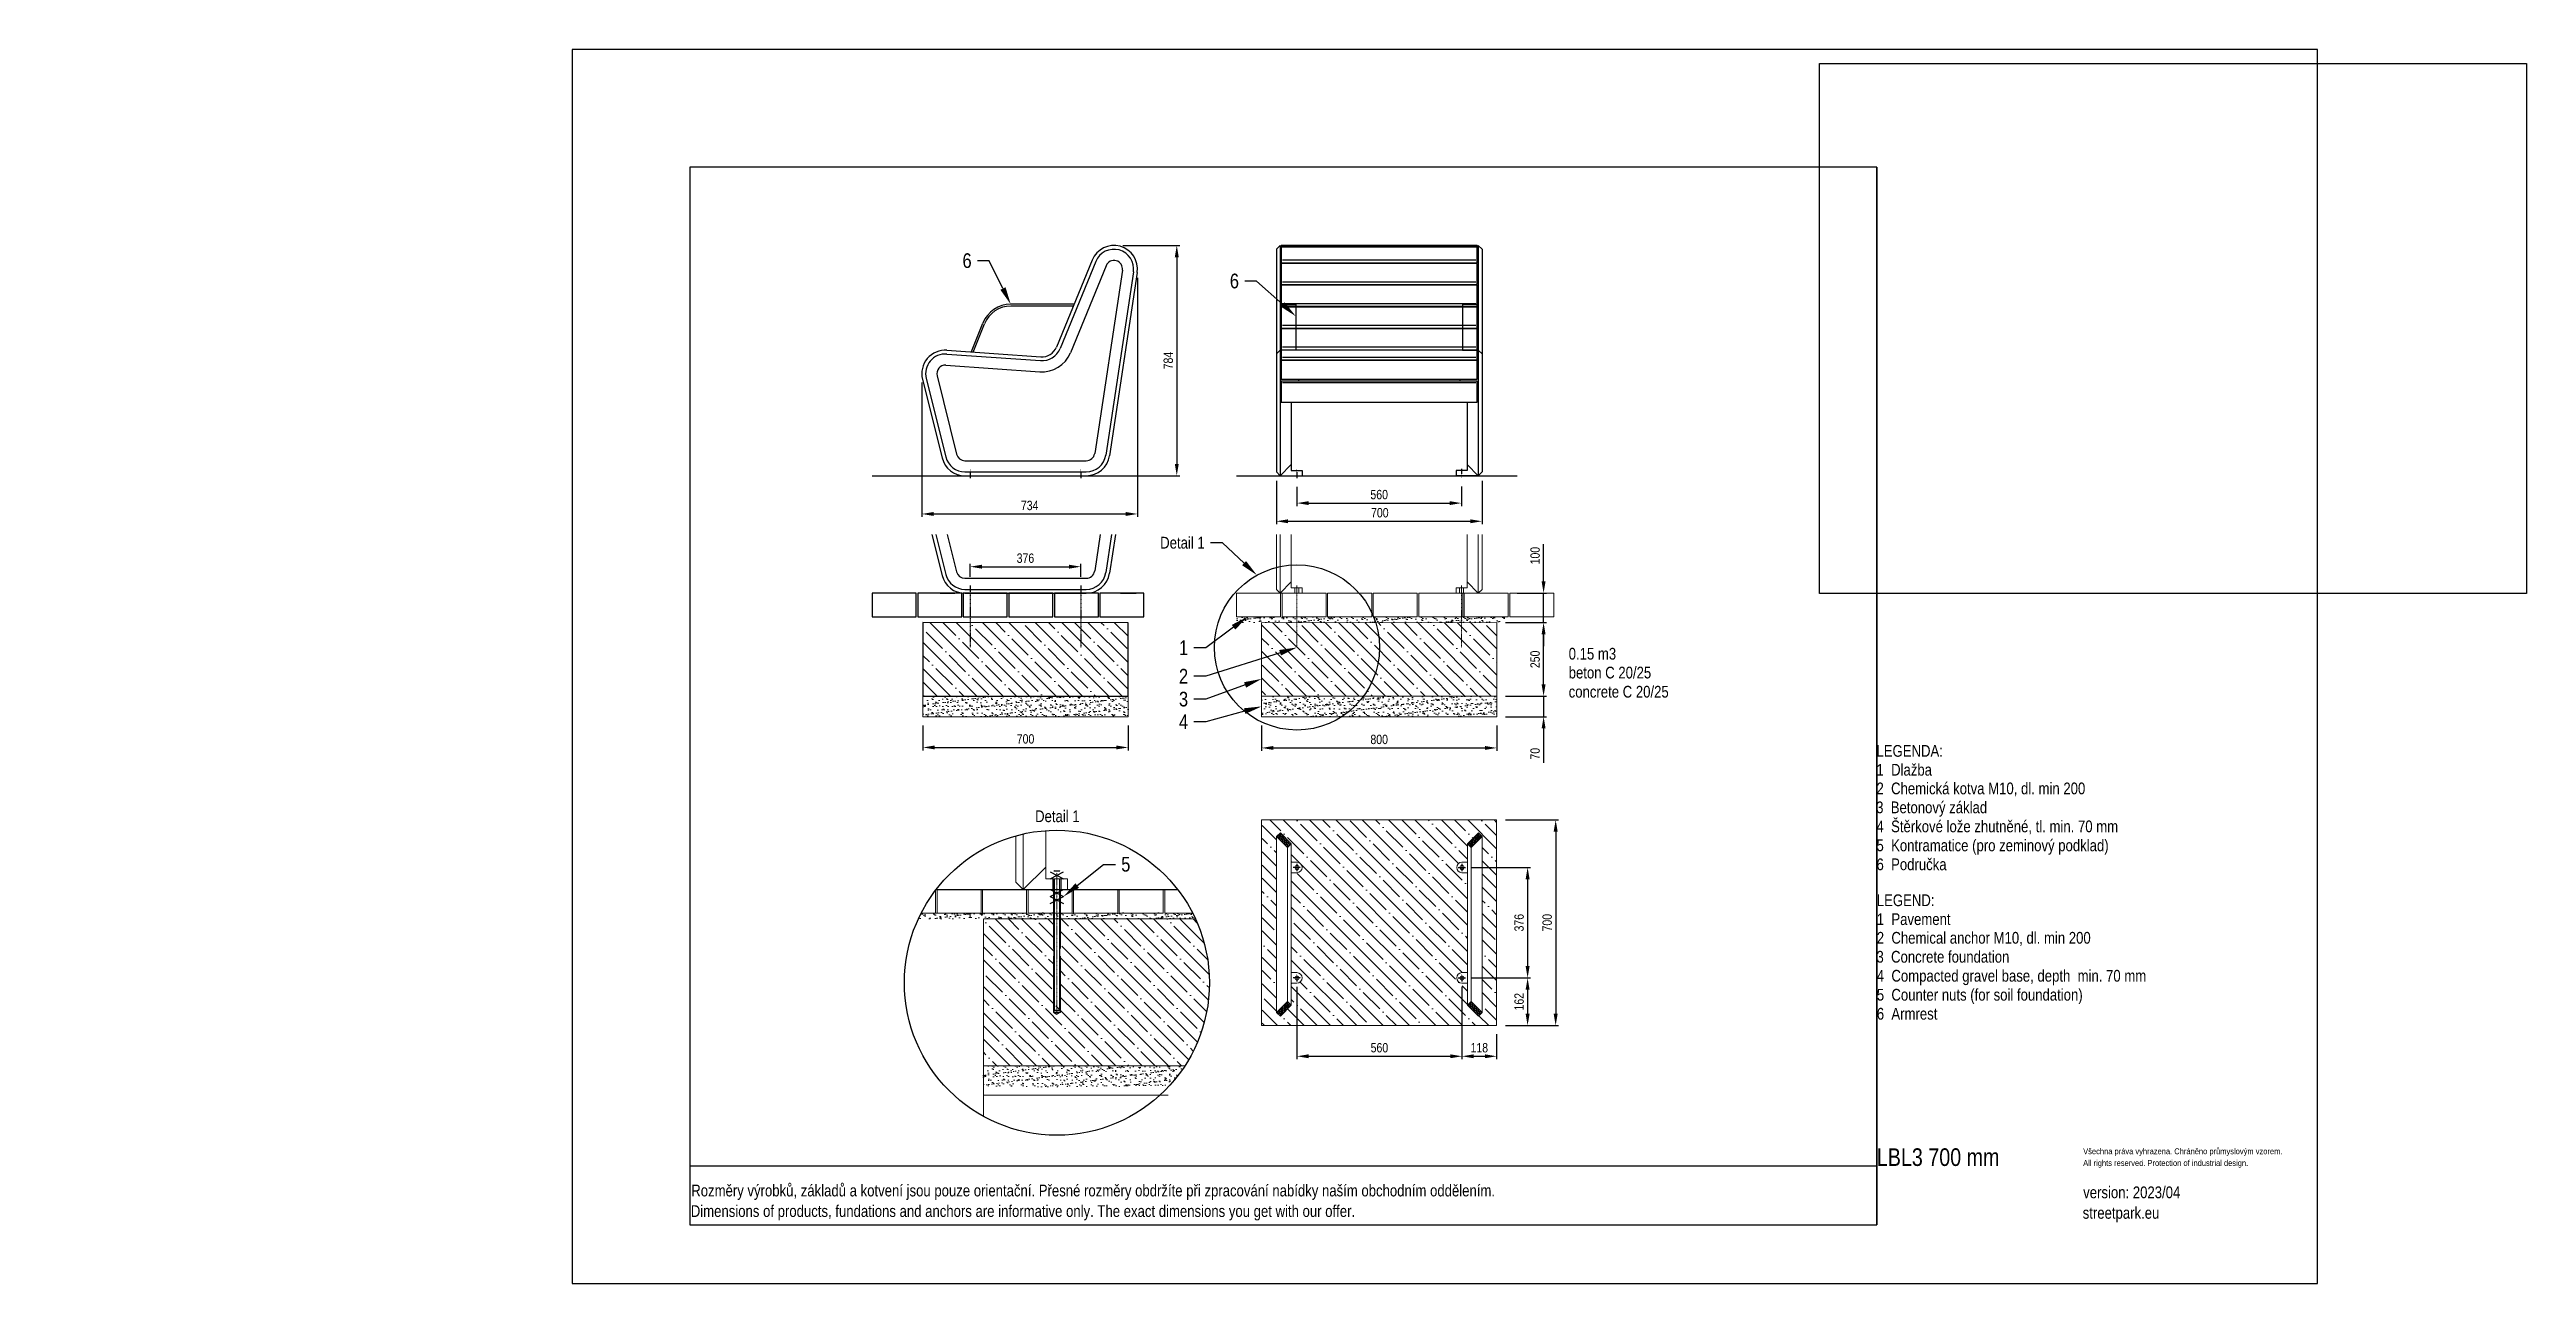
# Model space of a CAD drawing. Header units: millimetres. Extents: x 9226 to 17655, y 3085 to 7285.
import ezdxf
from ezdxf import colors
from ezdxf.entities.mleader import LeaderData, LeaderLine
from ezdxf.lldxf.tags import DXFTag
from ezdxf.math import Vec2, Vec3

# ---------------------------------------------------------------- set-up
doc = ezdxf.new("R2010")
doc.units = ezdxf.units.MM
doc.header["$LTSCALE"] = 0.3
doc.linetypes.add('DashDot', pattern=[15, 9, -3, 0, -3])
doc.layers.add('Nekreslit', color=6, linetype='Continuous', plot=False)
doc.layers.add('POSTAVY ATD', color=8, linetype='Continuous')
doc.layers.add('SRAFY', color=251, linetype='Continuous', lineweight=13)
doc.styles.add('SEACAD_Arial', font='arial.ttf', dxfattribs={"width": 0.8})
tags = doc.linetypes.add('HIDDEN2', pattern=[4.7625, 3.175, -1.5875]).pattern_tags.tags
tags[6:7] = [DXFTag(74, 4), DXFTag(75, 0), DXFTag(340, '0'), DXFTag(46, 0.0), DXFTag(50, 0.0), DXFTag(44, 0.0), DXFTag(45, 0.0)]
tags[4:5] = [DXFTag(74, 4), DXFTag(75, 0), DXFTag(340, '0'), DXFTag(46, 0.0), DXFTag(50, 0.0), DXFTag(44, 0.0), DXFTag(45, 0.0)]
doc.dimstyles.new('ISO-25', dxfattribs={"dimtxt": 1.6, "dimasz": 2, "dimexe": 0.5, "dimexo": 1.5, "dimtad": 1, "dimdec": 0, "dimtxsty": 'SEACAD_Arial', "dimcen": 2, "dimadec": 0, "dimazin": 0, "dimtfac": 1, "dimtdec": 0, "dimtmove": 0, "dimatfit": 3, "dimfxl": 1, "dimarcsym": 0})
picture_1 = doc.add_image_def('image1.jpg', size_in_pixel=(1600, 1200))

msp = doc.modelspace()

# ---------------------------------------------------------------- texts
at = {"style": 'SEACAD_Arial', "width": 0.8}
for s, height, p in [('0.15 m3', 40, (14395.8, 5208.8)), ('beton C 20/25', 40, (14395.8, 5144.6)), ('concrete C 20/25', 40, (14395.8, 5079.4)), ('LEGENDA:', 40, (15443.3, 4878.1)), ('1  Dlažba', 40, (15443.3, 4813.8)), ('3  Betonový základ', 40, (15442.2, 4685.8)), ('2  Chemická kotva M10, dl. min 200', 40, (15443.3, 4750.3)), ('4  Štěrkové lože zhutněné, tl. min. 70 mm', 40, (15443.3, 4621.1)), ('5  Kontramatice (pro zeminový podklad)', 40, (15443.3, 4556.5)), ('6  Područka ', 40, (15443.3, 4491.9)), ('LEGEND:', 40, (15444.4, 4369.6)), ('1  Pavement', 40, (15444.4, 4305.3)), ('3  Concrete foundation', 40, (15443.2, 4177.3)), ('2  Chemical anchor M10, dl. min 200', 40, (15444.4, 4241.8)), ('4  Compacted gravel base, depth  min. 70 mm', 40, (15444.4, 4112.6)), ('5  Counter nuts (for soil foundation)', 40, (15444.4, 4048)), ('6  Armrest ', 40, (15444.4, 3983.4)), ('LBL3 700 mm ', 60, (15444.4, 3485.3)), ('Všechna práva vyhrazena. Chráněno průmyslovým vzorem.', 20, (16146.7, 3525.3)), ('All rights reserved. Protection of industrial design.', 20, (16146.7, 3485.3)), ('Rozměry výrobků, základů a kotvení jsou pouze orientační. Přesné rozměry obdržíte při zpracování nabídky naším obchodním oddělením.', 39.9982, (11409.8, 3381.6)), ('version: 2023/04', 40, (16146.7, 3375.5)), ('Dimensions of products, fundations and anchors are informative only. The exact dimensions you get with our offer.', 39.9982, (11408.2, 3311.7)), ('streetpark.eu', 40, (16145.1, 3305.6))]:
    msp.add_text(s, height=height, dxfattribs=at).set_placement(p)
at = {"insert": (12579.9, 4695.5), "char_height": 40, "attachment_point": 1, "style": 'SEACAD_Arial'}
msp.add_mtext_dynamic_manual_height_columns('Detail 1', width=226.121, gutter_width=200, heights=[0], dxfattribs=at)

# ---------------------------------------------------------------- blocks, each defined once
blk = doc.blocks.new('*D137')
at = {"color": 0, "lineweight": -2, "transparency": 16777216}
for p, q in [((12198.4, 4984.4), (12198.4, 4899.7)), ((12896.5, 4984.4), (12896.5, 4899.7)), ((12238.4, 4909.7), (12856.5, 4909.7))]:
    blk.add_line(p, q, dxfattribs=at)
at = {"color": 0, "transparency": 16777216}
for points in [[(12238.4, 4916.4), (12238.4, 4903.1), (12198.4, 4909.7)], [(12856.5, 4916.4), (12856.5, 4903.1), (12896.5, 4909.7)]]:
    blk.add_solid(points, dxfattribs=at)
at = {"layer": 'Defpoints', "color": 0, "transparency": 16777216}
for p in [(12198.4, 5014.4), (12896.5, 5014.4), (12896.5, 4909.7)]:
    blk.add_point(p, dxfattribs=at)
at = {"color": 0, "transparency": 16777216, "insert": (12547.4, 4938.6), "char_height": 32, "attachment_point": 5, "style": 'SEACAD_Arial'}
blk.add_mtext('700', dxfattribs=at)
blk = doc.blocks.new('*D142')
at = {"color": 0, "lineweight": -2, "transparency": 16777216}
for p, q in [((13400.9, 5817.5), (13400.9, 5669.6)), ((14100.9, 5817.5), (14100.9, 5669.6)), ((13440.9, 5679.6), (14060.9, 5679.6))]:
    blk.add_line(p, q, dxfattribs=at)
at = {"color": 0, "transparency": 16777216}
for points in [[(13440.9, 5686.3), (13440.9, 5673), (13400.9, 5679.6)], [(14060.9, 5686.3), (14060.9, 5673), (14100.9, 5679.6)]]:
    blk.add_solid(points, dxfattribs=at)
at = {"layer": 'Defpoints', "color": 0, "transparency": 16777216}
for p in [(13400.9, 5847.5), (14100.9, 5847.5), (14100.9, 5679.6)]:
    blk.add_point(p, dxfattribs=at)
at = {"color": 0, "transparency": 16777216, "insert": (13753.1, 5708.5), "char_height": 32, "attachment_point": 5, "style": 'SEACAD_Arial'}
blk.add_mtext('700', dxfattribs=at)
blk = doc.blocks.new('*D143')
at = {"color": 0, "lineweight": -2, "transparency": 16777216}
for p, q in [((12359, 5490.7), (12359, 5535)), ((12399, 5525), (12695, 5525)), ((12735, 5490.7), (12735, 5535))]:
    blk.add_line(p, q, dxfattribs=at)
at = {"color": 0, "transparency": 16777216}
for points in [[(12399, 5531.7), (12399, 5518.3), (12359, 5525)], [(12695, 5531.7), (12695, 5518.3), (12735, 5525)]]:
    blk.add_solid(points, dxfattribs=at)
at = {"layer": 'Defpoints', "color": 0, "transparency": 16777216}
for p in [(12735, 5525), (12359, 5460.7), (12735, 5460.7)]:
    blk.add_point(p, dxfattribs=at)
at = {"color": 0, "transparency": 16777216, "insert": (12547, 5553.8), "char_height": 32, "attachment_point": 5, "style": 'SEACAD_Arial'}
blk.add_mtext('376', dxfattribs=at)
blk = doc.blocks.new('*D163')
at = {"color": 0, "lineweight": -2, "transparency": 16777216}
for p, q in [((12928.3, 6508.4), (12928.3, 5694.5)), ((12194.4, 6151.8), (12194.4, 5694.5)), ((12234.4, 5704.5), (12888.3, 5704.5))]:
    blk.add_line(p, q, dxfattribs=at)
at = {"color": 0, "transparency": 16777216}
for points in [[(12234.4, 5711.1), (12234.4, 5697.8), (12194.4, 5704.5)], [(12888.3, 5711.1), (12888.3, 5697.8), (12928.3, 5704.5)]]:
    blk.add_solid(points, dxfattribs=at)
at = {"layer": 'Defpoints', "color": 0, "transparency": 16777216}
for p in [(12928.3, 6538.4), (12194.4, 6181.8), (12928.3, 5704.5)]:
    blk.add_point(p, dxfattribs=at)
at = {"color": 0, "transparency": 16777216, "insert": (12561.4, 5733.3), "char_height": 32, "attachment_point": 5, "style": 'SEACAD_Arial'}
blk.add_mtext('734', dxfattribs=at)
blk = doc.blocks.new('*D164')
at = {"color": 0, "lineweight": -2, "transparency": 16777216}
for p, q in [((12878.3, 6618.4), (13072.1, 6618.4)), ((13062.1, 6578.4), (13062.1, 5874.7)), ((12765, 5834.7), (13072.1, 5834.7))]:
    blk.add_line(p, q, dxfattribs=at)
at = {"color": 0, "transparency": 16777216}
for points in [[(13055.4, 6578.4), (13068.8, 6578.4), (13062.1, 6618.4)], [(13055.4, 5874.7), (13068.8, 5874.7), (13062.1, 5834.7)]]:
    blk.add_solid(points, dxfattribs=at)
at = {"layer": 'Defpoints', "color": 0, "transparency": 16777216}
for p in [(12848.3, 6618.4), (12735, 5834.7), (13062.1, 5834.7)]:
    blk.add_point(p, dxfattribs=at)
at = {"color": 0, "transparency": 16777216, "insert": (13033.3, 6226.5), "char_height": 32, "attachment_point": 5, "rotation": 90, "style": 'SEACAD_Arial'}
blk.add_mtext('784', dxfattribs=at)
blk = doc.blocks.new('*D181')
at = {"color": 0, "lineweight": -2, "transparency": 16777216}
for p, q in [((13350.9, 4984.4), (13350.9, 4898.1)), ((14150.8, 4984.4), (14150.8, 4898.1)), ((13390.9, 4908.1), (14110.8, 4908.1))]:
    blk.add_line(p, q, dxfattribs=at)
at = {"color": 0, "transparency": 16777216}
for points in [[(13390.9, 4914.8), (13390.9, 4901.4), (13350.9, 4908.1)], [(14110.8, 4914.8), (14110.8, 4901.4), (14150.8, 4908.1)]]:
    blk.add_solid(points, dxfattribs=at)
at = {"layer": 'Defpoints', "color": 0, "transparency": 16777216}
for p in [(13350.9, 5014.4), (14150.8, 5014.4), (14150.8, 4908.1)]:
    blk.add_point(p, dxfattribs=at)
at = {"color": 0, "transparency": 16777216, "insert": (13750.9, 4936.9), "char_height": 32, "attachment_point": 5, "style": 'SEACAD_Arial'}
blk.add_mtext('800', dxfattribs=at)
blk = doc.blocks.new('*D179')
at = {"color": 0, "lineweight": -2, "transparency": 16777216}
for p, q in [((14062.6, 4501.3), (14266, 4501.3)), ((14256, 4461.3), (14256, 4165.3)), ((14062.6, 4125.3), (14266, 4125.3))]:
    blk.add_line(p, q, dxfattribs=at)
at = {"color": 0, "transparency": 16777216}
for points in [[(14249.3, 4461.3), (14262.7, 4461.3), (14256, 4501.3)], [(14249.3, 4165.3), (14262.7, 4165.3), (14256, 4125.3)]]:
    blk.add_solid(points, dxfattribs=at)
at = {"layer": 'Defpoints', "color": 0, "transparency": 16777216}
for p in [(14032.6, 4501.3), (14032.6, 4125.3), (14256, 4125.3)]:
    blk.add_point(p, dxfattribs=at)
at = {"color": 0, "transparency": 16777216, "insert": (14227.1, 4313.3), "char_height": 32, "attachment_point": 5, "rotation": 90, "style": 'SEACAD_Arial'}
blk.add_mtext('376', dxfattribs=at)
blk = doc.blocks.new('*D180')
at = {"color": 0, "lineweight": -2, "transparency": 16777216}
for p, q in [((14180.6, 4663.3), (14361.5, 4663.3)), ((14351.5, 4623.3), (14351.5, 4003.3)), ((14180.6, 3963.3), (14361.5, 3963.3))]:
    blk.add_line(p, q, dxfattribs=at)
at = {"color": 0, "transparency": 16777216}
for points in [[(14344.8, 4623.3), (14358.2, 4623.3), (14351.5, 4663.3)], [(14344.8, 4003.3), (14358.2, 4003.3), (14351.5, 3963.3)]]:
    blk.add_solid(points, dxfattribs=at)
at = {"layer": 'Defpoints', "color": 0, "transparency": 16777216}
for p in [(14150.6, 4663.3), (14150.6, 3963.3), (14351.5, 3963.3)]:
    blk.add_point(p, dxfattribs=at)
at = {"color": 0, "transparency": 16777216, "insert": (14322.7, 4313.3), "char_height": 32, "attachment_point": 5, "rotation": 90, "style": 'SEACAD_Arial'}
blk.add_mtext('700', dxfattribs=at)
blk = doc.blocks.new('*D182')
at = {"color": 0, "lineweight": -2, "transparency": 16777216}
for p, q in [((14310.4, 5124.4), (14310.4, 5164.4)), ((14180.8, 5084.4), (14320.4, 5084.4)), ((14310.4, 5084.4), (14310.4, 5014.4)), ((14180.8, 5014.4), (14320.4, 5014.4)), ((14310.4, 4974.4), (14310.4, 4857.8))]:
    blk.add_line(p, q, dxfattribs=at)
at = {"color": 0, "transparency": 16777216}
for points in [[(14303.7, 5124.4), (14317.1, 5124.4), (14310.4, 5084.4)], [(14303.7, 4974.4), (14317.1, 4974.4), (14310.4, 5014.4)]]:
    blk.add_solid(points, dxfattribs=at)
at = {"layer": 'Defpoints', "color": 0, "transparency": 16777216}
for p in [(14150.8, 5084.4), (14310.4, 5084.4), (14150.8, 5014.4)]:
    blk.add_point(p, dxfattribs=at)
at = {"color": 0, "transparency": 16777216, "insert": (14281.6, 4888.5), "char_height": 32, "attachment_point": 5, "rotation": 90, "style": 'SEACAD_Arial'}
blk.add_mtext('70', dxfattribs=at)
blk = doc.blocks.new('*D183')
at = {"color": 0, "lineweight": -2, "transparency": 16777216}
for p, q in [((14180.8, 5334.7), (14320.4, 5334.7)), ((14310.4, 5124.4), (14310.4, 5294.7)), ((14180.8, 5084.4), (14320.4, 5084.4))]:
    blk.add_line(p, q, dxfattribs=at)
at = {"color": 0, "transparency": 16777216}
for points in [[(14303.7, 5294.7), (14317.1, 5294.7), (14310.4, 5334.7)], [(14303.7, 5124.4), (14317.1, 5124.4), (14310.4, 5084.4)]]:
    blk.add_solid(points, dxfattribs=at)
at = {"layer": 'Defpoints', "color": 0, "transparency": 16777216}
for p in [(14150.8, 5334.7), (14310.4, 5334.7), (14150.8, 5084.4)]:
    blk.add_point(p, dxfattribs=at)
at = {"color": 0, "transparency": 16777216, "insert": (14281.6, 5209.6), "char_height": 32, "attachment_point": 5, "rotation": 90, "style": 'SEACAD_Arial'}
blk.add_mtext('250', dxfattribs=at)
blk = doc.blocks.new('*D184')
at = {"color": 0, "lineweight": -2, "transparency": 16777216}
for p, q in [((13470.9, 4095.3), (13470.9, 3848.6)), ((14032.6, 4095.3), (14032.6, 3848.6)), ((13510.9, 3858.6), (13992.6, 3858.6))]:
    blk.add_line(p, q, dxfattribs=at)
at = {"color": 0, "transparency": 16777216}
for points in [[(13510.9, 3865.3), (13510.9, 3852), (13470.9, 3858.6)], [(13992.6, 3865.3), (13992.6, 3852), (14032.6, 3858.6)]]:
    blk.add_solid(points, dxfattribs=at)
at = {"layer": 'Defpoints', "color": 0, "transparency": 16777216}
for p in [(13470.9, 4125.3), (14032.6, 4125.3), (14032.6, 3858.6)]:
    blk.add_point(p, dxfattribs=at)
at = {"color": 0, "transparency": 16777216, "insert": (13751.7, 3887.5), "char_height": 32, "attachment_point": 5, "style": 'SEACAD_Arial'}
blk.add_mtext('560', dxfattribs=at)
blk = doc.blocks.new('*D185')
at = {"color": 0, "lineweight": -2, "transparency": 16777216}
for p, q in [((14310.4, 5474.7), (14310.4, 5602.2)), ((14220.4, 5434.7), (14320.4, 5434.7)), ((14310.4, 5334.7), (14310.4, 5434.7)), ((14180.8, 5334.7), (14320.4, 5334.7)), ((14310.4, 5294.7), (14310.4, 5254.7))]:
    blk.add_line(p, q, dxfattribs=at)
at = {"color": 0, "transparency": 16777216}
for points in [[(14303.7, 5474.7), (14317.1, 5474.7), (14310.4, 5434.7)], [(14303.7, 5294.7), (14317.1, 5294.7), (14310.4, 5334.7)]]:
    blk.add_solid(points, dxfattribs=at)
at = {"layer": 'Defpoints', "color": 0, "transparency": 16777216}
for p in [(14190.4, 5434.7), (14310.4, 5434.7), (14150.8, 5334.7)]:
    blk.add_point(p, dxfattribs=at)
at = {"color": 0, "transparency": 16777216, "insert": (14281.6, 5562.7), "char_height": 32, "attachment_point": 5, "rotation": 90, "style": 'SEACAD_Arial'}
blk.add_mtext('100', dxfattribs=at)
blk = doc.blocks.new('*D186')
at = {"color": 0, "lineweight": -2, "transparency": 16777216}
for p, q in [((14062.6, 4125.3), (14266, 4125.3)), ((14256, 4085.3), (14256, 4003.3)), ((14180.6, 3963.3), (14266, 3963.3))]:
    blk.add_line(p, q, dxfattribs=at)
at = {"color": 0, "transparency": 16777216}
for points in [[(14249.3, 4085.3), (14262.7, 4085.3), (14256, 4125.3)], [(14249.3, 4003.3), (14262.7, 4003.3), (14256, 3963.3)]]:
    blk.add_solid(points, dxfattribs=at)
at = {"layer": 'Defpoints', "color": 0, "transparency": 16777216}
for p in [(14032.6, 4125.3), (14150.6, 3963.3), (14256, 3963.3)]:
    blk.add_point(p, dxfattribs=at)
at = {"color": 0, "transparency": 16777216, "insert": (14227.2, 4044.3), "char_height": 32, "attachment_point": 5, "rotation": 90, "style": 'SEACAD_Arial'}
blk.add_mtext('162', dxfattribs=at)
blk = doc.blocks.new('*D187')
at = {"color": 0, "lineweight": -2, "transparency": 16777216}
for p, q in [((14032.6, 4095.3), (14032.6, 3848.6)), ((14150.6, 3933.3), (14150.6, 3848.6)), ((14072.6, 3858.6), (14110.6, 3858.6))]:
    blk.add_line(p, q, dxfattribs=at)
at = {"color": 0, "transparency": 16777216}
for points in [[(14072.6, 3865.3), (14072.6, 3852), (14032.6, 3858.6)], [(14110.6, 3865.3), (14110.6, 3852), (14150.6, 3858.6)]]:
    blk.add_solid(points, dxfattribs=at)
at = {"layer": 'Defpoints', "color": 0, "transparency": 16777216}
for p in [(14032.6, 4125.3), (14150.6, 3963.3), (14150.6, 3858.6)]:
    blk.add_point(p, dxfattribs=at)
at = {"color": 0, "transparency": 16777216, "insert": (14091.6, 3887.5), "char_height": 32, "attachment_point": 5, "style": 'SEACAD_Arial'}
blk.add_mtext('118', dxfattribs=at)
blk = doc.blocks.new('*D189')
at = {"color": 0, "lineweight": -2, "transparency": 16777216}
for p, q in [((13470.9, 5796.7), (13470.9, 5731.4)), ((13510.9, 5741.4), (13990.9, 5741.4)), ((14030.9, 5797.6), (14030.9, 5731.4))]:
    blk.add_line(p, q, dxfattribs=at)
at = {"color": 0, "transparency": 16777216}
for points in [[(13510.9, 5748.1), (13510.9, 5734.8), (13470.9, 5741.4)], [(13990.9, 5748.1), (13990.9, 5734.8), (14030.9, 5741.4)]]:
    blk.add_solid(points, dxfattribs=at)
at = {"layer": 'Defpoints', "color": 0, "transparency": 16777216}
for p in [(13470.9, 5826.7), (14030.9, 5827.6), (14030.9, 5741.4)]:
    blk.add_point(p, dxfattribs=at)
at = {"color": 0, "transparency": 16777216, "insert": (13750.9, 5770.3), "char_height": 32, "attachment_point": 5, "style": 'SEACAD_Arial'}
blk.add_mtext('560', dxfattribs=at)

# ---------------------------------------------------------------- dimensions: what is measured, and where the dimension line sits
for base, p1, p2, picture, middle in [((13062.1, 5834.7), (12848.3, 6618.4), (12735, 5834.7), '*D164', (13033.3, 6226.5)), ((14310.4, 5334.7), (14150.8, 5084.4), (14150.8, 5334.7), '*D183', (14281.6, 5209.6)), ((14256, 3963.3), (14032.6, 4125.3), (14150.6, 3963.3), '*D186', (14227.2, 4044.3))]:
    dim = msp.add_linear_dim(base=base, p1=p1, p2=p2, angle=90, dimstyle='ISO-25')
    dim.commit()
    dim.dimension.update_dxf_attribs({"geometry": picture, "text_midpoint": middle})
for base, p1, p2, picture, middle in [((12928.3, 5704.5), (12194.4, 6181.8), (12928.3, 6538.4), '*D163', (12561.4, 5733.3)), ((14030.9, 5741.4), (13470.9, 5826.7), (14030.9, 5827.6), '*D189', (13750.9, 5770.3)), ((12735, 5525), (12359, 5460.7), (12735, 5460.7), '*D143', (12547, 5553.8)), ((14150.6, 3858.6), (14032.6, 4125.3), (14150.6, 3963.3), '*D187', (14091.6, 3887.5))]:
    dim = msp.add_linear_dim(base=base, p1=p1, p2=p2, dimstyle='ISO-25')
    dim.commit()
    dim.dimension.update_dxf_attribs({"geometry": picture, "text_midpoint": middle})
dim = msp.add_linear_dim(base=(14100.9, 5679.6), p1=(13400.9, 5847.5), p2=(14100.9, 5847.5), dimstyle='ISO-25', override={"dimrnd": 1})
dim.commit()
dim.dimension.update_dxf_attribs({"geometry": '*D142', "text_midpoint": (13753.1, 5679.6), "dimtype": 160})
for base, p1, p2, picture, middle in [((14310.4, 5434.7), (14150.8, 5334.7), (14190.4, 5434.7), '*D185', (14310.4, 5562.7)), ((14310.4, 5084.4), (14150.8, 5014.4), (14150.8, 5084.4), '*D182', (14310.4, 4888.5)), ((14351.5, 3963.3), (14150.6, 4663.3), (14150.6, 3963.3), '*D180', (14351.5, 4313.3)), ((14256, 4125.3), (14032.6, 4501.3), (14032.6, 4125.3), '*D179', (14256, 4313.3))]:
    dim = msp.add_linear_dim(base=base, p1=p1, p2=p2, angle=90, dimstyle='ISO-25')
    dim.commit()
    dim.dimension.update_dxf_attribs({"geometry": picture, "text_midpoint": middle, "dimtype": 160})
for base, p1, p2, override, picture, middle in [((12896.5, 4909.7), (12198.4, 5014.4), (12896.5, 5014.4), {"dimscale": 0, "dimrnd": 10}, '*D137', (12547.4, 4938.6)), ((14150.8, 4908.1), (13350.9, 5014.4), (14150.8, 5014.4), {"dimscale": 0, "dimtix": 0, "dimtofl": 1, "dimtmove": 0, "dimatfit": 3}, '*D181', (13750.9, 4936.9))]:
    dim = msp.add_linear_dim(base=base, p1=p1, p2=p2, dimstyle='ISO-25', override=override)
    dim.commit()
    dim.dimension.update_dxf_attribs({"geometry": picture, "text_midpoint": middle})
dim = msp.add_linear_dim(base=(14032.6, 3858.6), p1=(13470.9, 4125.3), p2=(14032.6, 4125.3), text='560', dimstyle='ISO-25')
dim.commit()
dim.dimension.update_dxf_attribs({"geometry": '*D184', "text_midpoint": (13751.7, 3887.5)})

# ---------------------------------------------------------------- hatches: boundary and pattern name
at = {"layer": 'SRAFY'}
h = msp.add_hatch(dxfattribs=at)
h.set_pattern_fill('ANSI35', color=256, scale=10, angle=90)
h.set_pattern_definition([(135, (758.98, -175.72), (-44.90128, -44.90128), []), (135, (758.98, -130.82), (-44.90128, -44.90128), [79.375, -15.875, 0, -15.875])])
edge = h.paths.add_edge_path()
edge.add_line((12896.5, 5334.4), (12198.4, 5334.7))
edge.add_line((12198.4, 5334.7), (12198.4, 5084.4))
edge.add_line((12198.4, 5084.4), (12836.4, 5084.4))
edge.add_line((12836.4, 5084.4), (12836.4, 5084.4))
edge.add_arc((12836.4, 5084.4), 0.01, -89.99995, 89.99981, ccw=False)
edge.add_line((12836.4, 5084.4), (12896.5, 5084.4))
edge.add_line((12896.5, 5084.4), (12896.5, 5334.4))
h = msp.add_hatch(dxfattribs=at)
h.set_pattern_fill('AR-SAND', color=256, scale=0.5)
h.set_pattern_definition([(37.5, (6574.972, 120.071), (-0.800016, 24.47066), [0, -19.304, 0, -21.59, 0, -20.6375]), (7.5, (6574.972, 120.07), (22.47616, 35.84126), [0, -10.414, 0, -17.399, 0, -6.6675]), (327.5, (6559.35, 120.071), (39.54962, 0.07186), [0, -6.35, 0, -22.86, 0, -29.845]), (317.5, (6559.35, 120.07), (38.17782, 11.14647), [0, -3.175, 0, -14.986, 0, -17.145])])
h.paths.add_polyline_path([(13265.4, 5354.7), (13265.4, 5344.8), (13265.4, 5334.7), (13265.4, 5334.6)])
h.paths.add_polyline_path([(14190.4, 5334.4), (14190.4, 5354.7), (13265.4, 5354.7), (13265.4, 5334.6), (13390.9, 5334.4)])
h = msp.add_hatch(dxfattribs=at)
h.set_pattern_fill('ANSI35', color=256, scale=10, angle=90)
h.set_pattern_definition([(135, (6729.97, -175.72), (-44.9013, -44.9013), []), (135, (6729.97, -130.82), (-44.9013, -44.9013), [79.375, -15.875, 0, -15.875])])
h.paths.add_polyline_path([(13350.9, 5334.7), (13350.9, 5084.4), (14150.9, 5084.6), (14150.8, 5334.6)])
h = msp.add_hatch(dxfattribs=at)
h.set_pattern_fill('AR-SAND', color=256, scale=0.5)
h.set_pattern_definition([(37.5, (6698.981, -175.718), (-0.800016, 24.47066), [0, -19.304, 0, -21.59, 0, -20.6375]), (7.5, (6698.98, -175.718), (22.47616, 35.84126), [0, -10.414, 0, -17.399, 0, -6.6675]), (327.5, (6683.36, -175.718), (39.54962, 0.07186), [0, -6.35, 0, -22.86, 0, -29.845]), (317.5, (6683.36, -175.718), (38.17782, 11.14647), [0, -3.175, 0, -14.986, 0, -17.145])])
h.paths.add_polyline_path([(12896.5, 5014.4), (12896.5, 5084.4), (12198.4, 5084.4), (12198.4, 5014.4)])
h = msp.add_hatch(dxfattribs=at)
h.set_pattern_fill('AR-SAND', color=256, scale=0.5)
h.set_pattern_definition([(37.5, (704.655, -25.668), (-0.800016, 24.470662), [0, -19.304, 0, -21.59, 0, -20.6375]), (7.5, (704.655, -25.67), (22.476164, 35.841255), [0, -10.414, 0, -17.399, 0, -6.6675]), (327.5, (689.034, -25.668), (39.54962, 0.07186), [0, -6.35, 0, -22.86, 0, -29.845]), (317.5, (689.034, -25.67), (38.17782, 11.14647), [0, -3.175, 0, -14.986, 0, -17.145])])
edge = h.paths.add_edge_path()
edge.add_line((13697.8, 5084.2), (13350.9, 5084))
edge.add_line((13350.9, 5084), (13350.9, 5014.4))
edge.add_line((13350.9, 5014.4), (13624, 5014.4))
edge.add_arc((13470.9, 5250.1), 281, 303.00061, 323.82038)
edge = h.paths.add_edge_path()
edge.add_line((14150.8, 5084.4), (13697.8, 5084.2))
edge.add_arc((13470.9, 5250.1), 281, 303.00061, 323.82038, ccw=False)
edge.add_line((13624, 5014.4), (14150.8, 5014.4))
edge.add_line((14150.8, 5014.4), (14150.8, 5084.4))
h = msp.add_hatch(dxfattribs=at)
h.set_pattern_fill('ANSI35', color=256, scale=10, angle=90)
h.set_pattern_definition([(135, (697.66, 4906.73), (-44.90128, -44.90128), []), (135, (697.66, 4951.63), (-44.90128, -44.90128), [79.375, -15.875, 0, -15.875])])
h.paths.add_polyline_path([(14150.6, 3963.3), (14150.6, 4663.3), (13352.9, 4663.3), (13352.9, 3963.4), (13353, 3963.3)])
h.paths.add_polyline_path([(13451.8, 4145.3, 0.414214), (13453.8, 4143.3), (13470.9, 4143.3, -1), (13470.9, 4107.3), (13453.8, 4107.3, 0.414214), (13451.8, 4105.3), (13451.8, 4032.6), (13414.5, 3995.3), (13401.7, 4008), (13401.7, 4606.6), (13401.7, 4606.6), (13414.5, 4619.3), (13451.8, 4581.9), (13451.8, 4521.3, 0.414214), (13453.8, 4519.3), (13470.9, 4519.3, -1), (13470.9, 4483.3), (13453.8, 4483.3, 0.414214), (13451.8, 4481.3)], flags=16)
h.paths.add_polyline_path([(14051.7, 4481.3, 0.414214), (14049.7, 4483.3), (14032.6, 4483.3, -1), (14032.6, 4519.3), (14049.7, 4519.3, 0.414214), (14051.7, 4521.3), (14051.7, 4581.9), (14089, 4619.3), (14101.8, 4606.5), (14101.7, 4008), (14089, 3995.3), (14051.7, 4032.6), (14051.7, 4105.3, 0.414214), (14049.7, 4107.3), (14032.6, 4107.3, -1), (14032.6, 4143.3), (14049.7, 4143.3, 0.414214), (14051.7, 4145.3)], flags=16)
h.paths.add_polyline_path([(13477.9, 4125.3, -1), (13463.9, 4125.3, -1)], flags=0)
h.paths.add_polyline_path([(14039.6, 4125.3, -1), (14025.6, 4125.3, -1)], flags=0)
h.paths.add_polyline_path([(13463.9, 4501.3, -1), (13477.9, 4501.3, -1)], flags=0)
h.paths.add_polyline_path([(14025.6, 4501.3, -1), (14039.6, 4501.3, -1)], flags=0)
h = msp.add_hatch(dxfattribs=at)
h.set_pattern_fill('AR-SAND', color=256, scale=0.5)
h.set_pattern_definition([(37.5, (5588.106, -888.17), (-0.800016, 24.47066), [0, -19.304, 0, -21.59, 0, -20.6375]), (7.5, (5588.106, -888.17), (22.47616, 35.84126), [0, -10.414, 0, -17.399, 0, -6.6675]), (327.5, (5572.485, -888.17), (39.54962, 0.07186), [0, -6.35, 0, -22.86, 0, -29.845]), (317.5, (5572.485, -888.17), (38.17782, 11.14647), [0, -3.175, 0, -14.986, 0, -17.145])])
edge = h.paths.add_edge_path()
edge.add_arc((12654.1, 4108.9), 519.1, 24.7409, 27.23952)
edge.add_line((13115.6, 4346.5), (12274.1, 4346.5))
edge.add_line((12274.1, 4346.5), (12274.1, 4326.3))
edge.add_line((12274.1, 4326.3), (12404.1, 4326.1))
edge.add_line((12404.1, 4326.1), (13125.5, 4326.1))
edge = h.paths.add_edge_path()
edge.add_arc((12654.1, 4108.9), 519.1, 152.76048, 155.22177)
edge.add_line((12182.7, 4326.4), (12274.1, 4326.3))
edge.add_line((12274.1, 4326.3), (12274.1, 4346.5))
edge.add_line((12274.1, 4346.5), (12192.5, 4346.5))
h = msp.add_hatch(dxfattribs=at)
h.set_pattern_fill('ANSI35', color=256, scale=10, angle=90)
h.set_pattern_definition([(135, (704.655, -188.897), (-44.90128, -44.90128), []), (135, (704.655, -143.995), (-44.90128, -44.90128), [79.375, -15.875, 0, -15.875])])
edge = h.paths.add_edge_path()
edge.add_arc((12654.1, 4108.9), 519.1, 326.99778, 384.7409)
edge.add_line((13125.5, 4326.1), (12666.1, 4326.1))
edge.add_line((12666.1, 4326.1), (12666.1, 4034.8))
edge.add_line((12666.1, 4034.8), (12654.1, 4027.8))
edge.add_line((12654.1, 4027.8), (12642.1, 4034.8))
edge.add_line((12642.1, 4034.8), (12642.1, 4326.1))
edge.add_line((12642.1, 4326.1), (12404.1, 4326.1))
edge.add_line((12404.1, 4326.1), (12404.1, 3826.1))
edge.add_line((12404.1, 3826.1), (13089.4, 3826.1))
h = msp.add_hatch(dxfattribs=at)
h.set_pattern_fill('AR-SAND', color=256, scale=0.5)
h.set_pattern_definition([(37.5, (6904.63, -1435.798), (-0.800016, 24.47066), [0, -19.304, 0, -21.59, 0, -20.6375]), (7.5, (6904.63, -1435.798), (22.47616, 35.84126), [0, -10.414, 0, -17.399, 0, -6.6675]), (327.5, (6889.01, -1435.798), (39.54962, 0.07186), [0, -6.35, 0, -22.86, 0, -29.845]), (317.5, (6889.01, -1435.798), (38.17782, 11.14647), [0, -3.175, 0, -14.986, 0, -17.145])])
edge = h.paths.add_edge_path()
edge.add_arc((12654.1, 4108.9), 519.1, 316.91921, 326.99832)
edge.add_line((13089.4, 3826.1), (12404.1, 3826.1))
edge.add_line((12404.1, 3826.1), (12404.1, 3754.3))
edge.add_line((12404.1, 3754.3), (13033.2, 3754.3))

# ---------------------------------------------------------------- linework, layer by layer
for p, q in [((13413.7, 6618.4), (13400.9, 6605.6)), ((13400.9, 6605.6), (13400.9, 5847.5)), ((13413.7, 6618.4), (13417.2, 6614.8)), ((13413.7, 6618.4), (13413.7, 5834.7)), ((13422.2, 6616.8), (14079.6, 6616.8)), ((14088.2, 6618.4), (14084.6, 6614.8)), ((14088.2, 6618.4), (14088.2, 5834.7)), ((14088.2, 6618.4), (14100.9, 6605.6)), ((14100.9, 6605.6), (14100.9, 5847.5)), ((12774.3, 6568.7), (12652.9, 6272.6)), ((12786.3, 6563.8), (12664.9, 6267.7)), ((12821.5, 6549.4), (12700.1, 6253.3)), ((12877, 6533.9), (12782.7, 5910.4)), ((12914.6, 6528.3), (12820.2, 5904.7)), ((12927.4, 6526.3), (12833.1, 5902.8)), ((13422.2, 6569.1), (14079.6, 6569.1)), ((13422.2, 6495), (14079.6, 6495)), ((13475.9, 6559.6), (13475.9, 6557)), ((14025.9, 6559.6), (14025.9, 6557)), ((12709.8, 6418.1), (12497, 6418.1)), ((12709.8, 6412.1), (12497, 6412.1)), ((13422.2, 6421), (14079.6, 6421)), ((13475.9, 6485.4), (13475.9, 6482.8)), ((13475.9, 6411.4), (13475.9, 6408.8)), ((14025.9, 6485.4), (14025.9, 6482.8)), ((14025.9, 6411.4), (14025.9, 6408.8)), ((12363.5, 6257.9), (12402.4, 6354.3)), ((12369, 6255.7), (12408, 6352.1)), ((13422.2, 6347), (14079.6, 6347)), ((13470.9, 6337.4), (13470.9, 6334.8)), ((13475.9, 6337.4), (13475.9, 6334.8)), ((14025.9, 6337.4), (14025.9, 6334.8)), ((12279.1, 6248.6), (12598.3, 6226.3)), ((12280, 6261.6), (12599.2, 6239.3)), ((13413.7, 6261.8), (13400.9, 6249)), ((13413.7, 6261.8), (13417.2, 6258.2)), ((13422.2, 6273), (14079.6, 6273)), ((13422.2, 6237.8), (14079.6, 6237.8)), ((13475.9, 6263.4), (13475.9, 6261.8)), ((14025.9, 6263.4), (14025.9, 6261.8)), ((14088.2, 6261.8), (14084.6, 6258.2)), ((14088.2, 6261.8), (14100.9, 6249)), ((12196.8, 6162.5), (12263.4, 5895.4)), ((12209.4, 6165.6), (12276, 5898.5)), ((12246.3, 6174.8), (12312.8, 5907.7)), ((12276.4, 6210.7), (12595.6, 6188.4)), ((13475.9, 6162.9), (13475.9, 6156.7)), ((14025.9, 6162.9), (14025.9, 6156.7)), ((14079.6, 6150.4), (13422.2, 6150.4)), ((13451.8, 6085.3), (13451.8, 5872.9)), ((14050, 6085.3), (14050, 5872.9)), ((12256.4, 5834.7), (12306.4, 5834.7)), ((12256.4, 5834.7), (12306.4, 5834.7)), ((12341, 5885.7), (12754, 5885.7)), ((12341, 5847.7), (12754, 5847.7)), ((12341, 5834.7), (12754, 5834.7)), ((12870.9, 5834.7), (12923.5, 5834.7)), ((13413.7, 5834.7), (13400.9, 5847.5)), ((13413.7, 5834.7), (13451.8, 5872.9)), ((13413.7, 5834.7), (13478.6, 5834.7)), ((13413.7, 5834.7), (13488.9, 5834.7)), ((13451.8, 5872.9), (13451.8, 5852.7)), ((13451.8, 5852.7), (13488.9, 5852.7)), ((13488.9, 5852.7), (13488.9, 5834.7)), ((14050, 5852.7), (14012.9, 5852.7)), ((14012.9, 5852.7), (14012.9, 5834.7)), ((14088.2, 5834.7), (14012.9, 5834.7)), ((14088.2, 5834.7), (14023.2, 5834.7)), ((14088.2, 5834.7), (14050, 5872.9)), ((14050, 5872.9), (14050, 5852.7)), ((14088.2, 5834.7), (14100.9, 5847.5)), ((12228.6, 5634.7), (12263.4, 5495.4)), ((12242, 5634.7), (12276, 5498.5)), ((12281.2, 5634.7), (12312.8, 5507.7)), ((12801.5, 5634.7), (12782.7, 5510.4)), ((12839.9, 5634.7), (12820.2, 5504.7)), ((12853.1, 5634.7), (12833.1, 5502.8)), ((12341, 5485.7), (12754, 5485.7)), ((12256.4, 5434.7), (12306.4, 5434.7)), ((12341, 5447.7), (12754, 5447.7)), ((12341, 5434.7), (12754, 5434.7)), ((12870.9, 5434.7), (12923.5, 5434.7)), ((12025.4, 5354.7), (12167.4, 5354.7)), ((12631.6, 4486.1), (12676.6, 4462.1)), ((12631.6, 4462.1), (12676.6, 4486.1)), ((12645.7, 4489.7), (12662.5, 4489.7)), ((12243.1, 4426.1), (13065, 4426.1)), ((12631.6, 4426.1), (12676.6, 4402.1)), ((12631.6, 4402.1), (12676.6, 4426.1)), ((12631.6, 4402.1), (12676.6, 4378.1)), ((12631.6, 4378.1), (12676.6, 4402.1)), ((12640.1, 4426.1), (12668.1, 4426.1)), ((12644.1, 4461.7), (12644.1, 4015.9)), ((12664.1, 4015.9), (12664.1, 4461.7)), ((12642.1, 4008.3), (12654.1, 4001.4)), ((12666.1, 4008.3), (12654.1, 4001.4))]:
    msp.add_line(p, q)
at = {"linetype": 'Continuous'}
for p, q in [((12025.4, 5834.7), (12950.4, 5834.7)), ((13265.4, 5834.7), (14220.4, 5834.7)), ((12175.4, 5434.7), (12025.4, 5434.7)), ((12025.4, 5434.7), (12025.4, 5354.7)), ((12175.4, 5354.7), (12175.4, 5434.7)), ((12330.4, 5434.7), (12180.4, 5434.7)), ((12180.4, 5434.7), (12180.4, 5354.7)), ((12330.4, 5354.7), (12330.4, 5434.7)), ((12485.4, 5434.7), (12335.4, 5434.7)), ((12335.4, 5434.7), (12335.4, 5354.7)), ((12485.4, 5354.7), (12485.4, 5434.7)), ((12640.4, 5434.7), (12490.4, 5434.7)), ((12490.4, 5434.7), (12490.4, 5354.7)), ((12640.4, 5354.7), (12640.4, 5434.7)), ((12795.4, 5434.7), (12645.4, 5434.7)), ((12645.4, 5434.7), (12645.4, 5354.7)), ((12795.4, 5354.7), (12795.4, 5434.7)), ((12950.4, 5434.7), (12800.4, 5434.7)), ((12800.4, 5434.7), (12800.4, 5354.7)), ((12950.4, 5354.7), (12950.4, 5434.7)), ((12025.4, 5354.7), (12175.4, 5354.7)), ((12180.4, 5354.7), (12330.4, 5354.7)), ((12335.4, 5354.7), (12485.4, 5354.7)), ((12490.4, 5354.7), (12640.4, 5354.7)), ((12645.4, 5354.7), (12795.4, 5354.7)), ((12800.4, 5354.7), (12950.4, 5354.7))]:
    msp.add_line(p, q, dxfattribs=at)
at = {"lineweight": 15}
for p, q in [((12244.4, 5834.7), (12194.4, 5834.7)), ((13395.9, 5834.7), (13445.9, 5834.7)), ((14096.4, 5834.7), (14046.4, 5834.7)), ((13400.9, 5634.7), (13400.9, 5447.5)), ((13413.6, 5634.7), (13413.6, 5434.7)), ((13451.8, 5634.7), (13451.8, 5472.9)), ((14050, 5634.7), (14050, 5472.9)), ((14088.1, 5634.7), (14088.1, 5434.7)), ((14100.9, 5634.7), (14100.9, 5447.5)), ((12890.5, 5434.7), (12946.1, 5434.7)), ((13413.6, 5434.7), (13400.9, 5447.5)), ((13413.6, 5434.7), (13451.8, 5472.9)), ((13413.6, 5434.7), (13478.6, 5434.7)), ((13413.6, 5434.7), (13488.9, 5434.7)), ((13451.8, 5472.9), (13451.8, 5452.7)), ((13451.8, 5452.7), (13488.9, 5452.7)), ((13463.9, 5452.7), (13463.9, 5434.7)), ((13477.9, 5452.7), (13477.9, 5434.7)), ((13488.9, 5452.7), (13488.9, 5434.7)), ((14050, 5452.7), (14012.9, 5452.7)), ((14012.9, 5452.7), (14012.9, 5434.7)), ((14012.9, 5434.7), (14088.1, 5434.7)), ((14023.9, 5452.7), (14023.9, 5434.7)), ((14037.9, 5452.7), (14037.9, 5434.7)), ((14088.1, 5434.7), (14050, 5472.9)), ((14050, 5472.9), (14050, 5452.7)), ((14088.1, 5434.7), (14100.9, 5447.5)), ((12514, 4608.8), (12514, 4451.6)), ((12539.5, 4615.2), (12539.5, 4426.1)), ((12615.9, 4626.6), (12615.9, 4502.4)), ((13414.5, 4619.3), (13401.7, 4606.5)), ((13401.7, 4606.6), (13439.1, 4569.2)), ((13401.7, 4606.5), (13401.7, 4008)), ((13414.5, 4619.3), (13451.8, 4581.9)), ((13451.8, 4581.9), (13439.1, 4569.2)), ((13439.1, 4569.2), (13439.1, 4045.4)), ((13451.8, 4581.9), (13451.8, 4032.6)), ((14089, 4619.3), (14051.7, 4581.9)), ((14051.7, 4581.9), (14051.7, 4032.6)), ((14051.7, 4581.9), (14064.4, 4569.2)), ((14101.7, 4606.6), (14064.4, 4569.2)), ((14064.4, 4569.2), (14064.4, 4045.4)), ((14089, 4619.3), (14101.8, 4606.5)), ((14101.8, 4606.5), (14101.7, 4008)), ((12539.5, 4426.1), (12615.9, 4502.4)), ((12615.9, 4502.4), (12615.9, 4462.1)), ((13470.9, 4519.3), (13453.8, 4519.3)), ((13470.9, 4483.3), (13453.8, 4483.3)), ((14032.6, 4519.3), (14049.7, 4519.3)), ((14032.6, 4483.3), (14049.7, 4483.3)), ((12539.5, 4426.1), (12514, 4451.6)), ((12690.1, 4426.1), (12539.5, 4426.1)), ((12690.1, 4462.1), (12615.9, 4462.1)), ((12640.1, 4462.1), (12640.1, 4426.1)), ((12645.7, 4463.3), (12645.7, 4014.3)), ((12662.5, 4014.3), (12662.5, 4463.3)), ((12668.1, 4462.1), (12668.1, 4426.1)), ((12690.1, 4462.1), (12690.1, 4426.1)), ((13470.9, 4143.3), (13453.8, 4143.3)), ((14032.6, 4143.3), (14049.7, 4143.3)), ((13470.9, 4107.3), (13453.8, 4107.3)), ((14032.6, 4107.3), (14049.7, 4107.3)), ((13401.7, 4008), (13439.1, 4045.4)), ((13414.5, 3995.3), (13401.7, 4008)), ((13414.5, 3995.3), (13451.8, 4032.6)), ((13451.8, 4032.6), (13439.1, 4045.4)), ((14051.7, 4032.6), (14064.4, 4045.4)), ((14089, 3995.3), (14051.7, 4032.6)), ((14101.7, 4008), (14064.4, 4045.4)), ((14089, 3995.3), (14101.8, 4008))]:
    msp.add_line(p, q, dxfattribs=at)
at = {"linetype": 'DashDot', "ltscale": 0.1}
for p, q in [((12359, 5856.7), (12359, 5826.7)), ((12735, 5856.7), (12735, 5826.7)), ((13470.9, 5856.7), (13470.9, 5826.7)), ((14030.9, 5857.6), (14030.9, 5827.6))]:
    msp.add_line(p, q, dxfattribs=at)
at = {"linetype": 'DashDot', "lineweight": 30}
for p, q in [((12359, 5460.7), (12359, 5250.1)), ((12735, 5460.8), (12735, 5250.1))]:
    msp.add_line(p, q, dxfattribs=at)
at = {"linetype": 'DashDot', "lineweight": 9}
for p, q in [((13470.9, 5460.8), (13470.9, 5250.1)), ((14030.9, 5460.8), (14030.9, 5250.1)), ((12654.1, 4009.9), (12654.1, 4483.2))]:
    msp.add_line(p, q, dxfattribs=at)
at = {"linetype": 'HIDDEN2'}
for p, q in [((12645.7, 4489.7), (12644.1, 4488.1)), ((12664.1, 4488.1), (12644.1, 4488.1)), ((12664.1, 4488.1), (12662.5, 4489.7)), ((12642.1, 4426), (12642.1, 4225.8)), ((12644.1, 4426.1), (12644.1, 4426)), ((12664.1, 4426), (12664.1, 4426.1)), ((12666.1, 4225.8), (12666.1, 4426.1)), ((12642.1, 4199.3), (12642.1, 4008.3)), ((12666.1, 4008.3), (12666.1, 4199.3)), ((12642.1, 4008.3), (12666.1, 4008.3)), ((12644.1, 4015.9), (12664.1, 4015.9)), ((12644.1, 4015.9), (12645.7, 4014.3)), ((12654.1, 4014.3), (12645.7, 4014.3)), ((12662.5, 4014.3), (12654.1, 4014.3)), ((12662.5, 4014.3), (12664.1, 4015.9))]:
    msp.add_line(p, q, dxfattribs=at)
at = {"color": 0, "linetype": 'DashDot', "ltscale": 0.1}
for p, q in [((13483.4, 4501.3), (13458.4, 4501.3)), ((13470.9, 4513.8), (13470.9, 4488.8)), ((14020.1, 4501.3), (14045.1, 4501.3)), ((14032.6, 4513.8), (14032.6, 4488.8)), ((13470.9, 4137.8), (13470.9, 4112.8)), ((14032.6, 4137.8), (14032.6, 4112.8)), ((13483.4, 4125.3), (13458.4, 4125.3)), ((14020.1, 4125.3), (14045.1, 4125.3))]:
    msp.add_line(p, q, dxfattribs=at)
for points in [[(13417.2, 6613.7), (14084.6, 6613.7), (14084.6, 6618.3), (13417.2, 6618.4)], [(13417.2, 6559.6), (14084.6, 6559.6), (14084.6, 6613.7), (13417.2, 6613.7)], [(13417.2, 6485.4), (14084.6, 6485.4), (14084.6, 6557), (13417.2, 6557)], [(13417.2, 6411.4), (14084.6, 6411.4), (14084.6, 6483), (13417.2, 6483)], [(13467.2, 6261.8), (13417.2, 6261.8), (13417.2, 6417.8), (13467.2, 6417.8)], [(13417.2, 6337.4), (14084.6, 6337.4), (14084.6, 6408.9), (13417.2, 6408.9)], [(14034.6, 6261.8), (14084.6, 6261.8), (14084.6, 6417.8), (14034.6, 6417.8)], [(13417.2, 6263.4), (14084.6, 6263.4), (14084.6, 6334.9), (13417.2, 6334.9)], [(13417.2, 6227.6), (14084.6, 6227.6), (14084.6, 6261.8), (13417.2, 6261.8)], [(13417.2, 6162.9), (14084.6, 6162.9), (14084.6, 6227.6), (13417.2, 6227.6)], [(13417.2, 6085.3), (14084.6, 6085.3), (14084.6, 6156.7), (13417.2, 6156.7)], [(12198.4, 5084.4), (12896.5, 5084.4), (12896.5, 5334.4), (12198.4, 5334.7)]]:
    msp.add_lwpolyline(points, close=True)
at = {"linetype": 'Continuous'}
for centre, radius in [((12866.6, 5834.7), 0.01), ((12259.4, 5434.7), 0.01), ((12775.5, 5434.7), 0.01), ((12867.4, 5084.4), 0.01), ((12654.1, 4108.9), 519.1)]:
    msp.add_circle(centre, radius, dxfattribs=at)
msp.add_circle((13470.9, 5250.1), 281)
at = {"lineweight": 15}
for centre in [(13470.9, 4501.3), (14032.6, 4501.3), (13470.9, 4125.3), (14032.6, 4125.3)]:
    msp.add_circle(centre, 7, dxfattribs=at)
for centre, radius, start, end in [((12848.3, 6538.4), 80, 351.34936, 157.69878), ((12848.3, 6538.4), 67, 351.34936, 157.69878), ((12848.3, 6538.4), 29, 351.34936, 157.69878), ((12497, 6316.1), 102, 90, 158), ((12497, 6316.1), 96, 90, 158), ((12274.4, 6181.8), 80, 86, 194), ((12274.4, 6181.8), 67, 86, 194), ((12603, 6293.1), 105, 266, 337.69878), ((12603, 6293.1), 67, 266, 337.69878), ((12603, 6293.1), 54, 266, 337.69878), ((12274.4, 6181.8), 29, 86, 194), ((12341, 5914.7), 29, 194, 270), ((12754, 5914.7), 29, 270, 351.39749), ((12754, 5914.7), 67, 270, 351.39749), ((12754, 5914.7), 80, 270, 351.39749), ((12341, 5914.7), 80, 194, 270), ((12341, 5914.7), 67, 194, 270), ((12341, 5514.7), 80, 194, 270), ((12341, 5514.7), 67, 194, 270), ((12341, 5514.7), 29, 194, 270), ((12754, 5514.7), 29, 270, 351.39749), ((12754, 5514.7), 67, 270, 351.39749), ((12754, 5514.7), 80, 270, 351.39749)]:
    msp.add_arc(centre, radius, start, end)
at = {"linetype": 'HIDDEN2'}
for centre, radius, start, end in [((12709.8, 6407.1), 11, 75.93973, 90), ((12709.8, 6407.1), 5, 86.08012, 90), ((12373.7, 6253.8), 11, 158, 169.38542), ((12373.7, 6253.8), 5, 158, 161.32015)]:
    msp.add_arc(centre, radius, start, end, dxfattribs=at)
at = {"lineweight": 15}
for centre, radius, start, end in [((13453.8, 4521.3), 2, 180, 270), ((13453.8, 4481.3), 2, 90, 180), ((13470.9, 4501.3), 18, 270, 90), ((14032.6, 4501.3), 18, 90, 270), ((14049.7, 4521.3), 2, 270, 0), ((14049.7, 4481.3), 2, 0, 90), ((13453.8, 4145.3), 2, 180, 270), ((13470.9, 4125.3), 18, 270, 90), ((14032.6, 4125.3), 18, 90, 270), ((14049.7, 4145.3), 2, 270, 0), ((13453.8, 4105.3), 2, 90, 180), ((14049.7, 4105.3), 2, 0, 90)]:
    msp.add_arc(centre, radius, start, end, dxfattribs=at)
at = {"layer": 'Nekreslit'}
for p, q in [((15444.4, 6885.3), (15444.4, 3285.3)), ((11404.4, 3485.3), (15444.4, 3485.3))]:
    msp.add_line(p, q, dxfattribs=at)
for points in [[(11004.4, 3085.3), (16944.4, 3085.3), (16944.4, 7285.3), (11004.4, 7285.3)], [(11404.4, 3285.3), (15444.4, 3285.3), (15444.4, 6885.3), (11404.4, 6885.3)]]:
    msp.add_lwpolyline(points, close=True, dxfattribs=at)
at = {"layer": 'POSTAVY ATD', "lineweight": 5}
for p, q in [((13415.4, 5434.7), (13265.4, 5434.7)), ((13265.4, 5434.7), (13265.4, 5354.7)), ((13415.4, 5354.7), (13415.4, 5434.7)), ((13570.4, 5434.7), (13420.4, 5434.7)), ((13420.4, 5434.7), (13420.4, 5354.7)), ((13570.4, 5354.7), (13570.4, 5434.7)), ((13725.4, 5434.7), (13575.4, 5434.7)), ((13575.4, 5434.7), (13575.4, 5354.7)), ((13725.4, 5354.7), (13725.4, 5434.7)), ((13880.4, 5434.7), (13730.4, 5434.7)), ((13730.4, 5434.7), (13730.4, 5354.7)), ((13880.4, 5354.7), (13880.4, 5434.7)), ((14035.4, 5434.7), (13885.4, 5434.7)), ((13885.4, 5434.7), (13885.4, 5354.7)), ((14035.4, 5354.7), (14035.4, 5434.7)), ((14190.4, 5434.7), (14040.4, 5434.7)), ((14040.4, 5434.7), (14040.4, 5354.7)), ((14190.4, 5434.7), (14190.4, 5354.7)), ((14345.4, 5434.7), (14195.4, 5434.7)), ((14195.4, 5434.7), (14195.4, 5354.7)), ((14345.4, 5434.7), (14345.4, 5354.7)), ((13265.4, 5354.7), (13415.4, 5354.7)), ((13350.9, 5334.7), (13350.9, 5084.4)), ((13350.9, 5334.4), (14150.8, 5334.7)), ((13420.4, 5354.7), (13570.4, 5354.7)), ((13575.4, 5354.7), (13725.4, 5354.7)), ((13730.4, 5354.7), (13880.4, 5354.7)), ((13885.4, 5354.7), (14035.4, 5354.7)), ((14040.4, 5354.7), (14190.4, 5354.7)), ((14150.8, 5334.7), (14150.8, 5084.4)), ((14195.4, 5354.7), (14345.4, 5354.7)), ((14150.8, 5084), (13350.9, 5084)), ((14150.6, 4663.3), (13350.9, 4663.3)), ((13350.9, 4663.3), (13350.9, 3963.3)), ((14150.6, 4663.3), (14150.6, 3963.3)), ((12241.1, 4346.1), (12241.1, 4423.4)), ((12396.1, 4426.1), (12246.1, 4426.1)), ((12246.1, 4426.1), (12246.1, 4346.1)), ((12396.1, 4346.1), (12396.1, 4426.1)), ((12551.1, 4426.1), (12401.1, 4426.1)), ((12401.1, 4426.1), (12401.1, 4346.1)), ((12551.1, 4346.1), (12551.1, 4426.1)), ((12556.1, 4426.1), (12556.1, 4346.1)), ((12556.1, 4426.1), (12706.1, 4426.1)), ((12706.1, 4346.1), (12706.1, 4426.1)), ((12711.1, 4426.1), (12711.1, 4346.1)), ((12711.1, 4426.1), (12861.1, 4426.1)), ((12861.1, 4346.1), (12861.1, 4426.1)), ((12866.1, 4426.1), (12866.1, 4346.1)), ((12866.1, 4426.1), (13016.1, 4426.1)), ((13016.1, 4346.1), (13016.1, 4426.1)), ((13021.1, 4426.1), (13021.1, 4346.1)), ((13021.1, 4426.1), (13065, 4426.1)), ((12192.3, 4346.1), (12241.1, 4346.1)), ((12246.1, 4346.1), (12396.1, 4346.1)), ((12401.1, 4346.1), (12551.1, 4346.1)), ((12404.1, 4326.1), (13125.5, 4326.1)), ((12404.1, 4225.8), (12404.1, 4325.7)), ((12556.1, 4346.1), (12706.1, 4346.1)), ((12711.1, 4346.1), (12861.1, 4346.1)), ((12866.1, 4346.1), (13016.1, 4346.1)), ((13021.1, 4346.1), (13115.8, 4346.1)), ((12404.1, 3725.8), (12404.1, 4225.8)), ((13350.9, 3963.3), (14150.6, 3963.3)), ((12404.1, 3826.1), (13089.4, 3826.1)), ((12404.1, 3725.8), (13033.2, 3725.8)), ((12404.1, 3725.8), (12404.1, 3653.9))]:
    msp.add_line(p, q, dxfattribs=at)
at = {"layer": 'SRAFY'}
for p, q in [((12198.4, 5084.4), (12198.4, 5014.4)), ((12896.5, 5084.4), (12896.5, 5014.4)), ((13350.9, 5084.4), (13350.9, 5014.4)), ((14150.8, 5084.4), (14150.8, 5014.4)), ((12198.4, 5014.4), (12896.5, 5014.4)), ((13350.9, 5014.4), (14150.8, 5014.4))]:
    msp.add_line(p, q, dxfattribs=at)
at = {"layer": 'SRAFY', "linetype": 'Continuous', "lineweight": 15}
for p, q in [((13597.1, 4662.1), (13597.1, 4662.1)), ((13353, 3963.3), (13352.9, 3963.4))]:
    msp.add_line(p, q, dxfattribs=at)
at = {"layer": 'SRAFY', "linetype": 'Continuous'}
for p, q in [((13403.9, 4604.4), (13404.7, 4609.6)), ((13406.7, 4601.6), (13408.6, 4613.4)), ((13409.5, 4598.8), (13412.4, 4617.2)), ((13412.2, 4596.1), (13415.7, 4618)), ((13415, 4593.3), (13418.5, 4615.3)), ((13417.8, 4590.5), (13421.3, 4612.5)), ((13420.6, 4587.7), (13424.1, 4609.7)), ((13423.3, 4585), (13426.8, 4606.9)), ((13426.1, 4582.2), (13429.6, 4604.2)), ((13428.9, 4579.4), (13432.4, 4601.4)), ((13431.7, 4576.6), (13435.2, 4598.6)), ((13434.4, 4573.9), (13437.9, 4595.8)), ((13437.2, 4571.1), (13440.7, 4593.1)), ((13440.3, 4570.4), (13443.5, 4590.3)), ((13444.2, 4574.3), (13446.3, 4587.5)), ((13448, 4578.1), (13449, 4584.7)), ((13451.8, 4581.9), (13451.8, 4582)), ((14053.7, 4579.9), (14054.4, 4584.7)), ((14056.5, 4577.1), (14058.3, 4588.5)), ((14059.2, 4574.4), (14062.1, 4592.4)), ((14062, 4571.6), (14065.9, 4596.2)), ((14064.9, 4569.8), (14069.7, 4600)), ((14068.8, 4573.6), (14073.5, 4603.8)), ((14072.6, 4577.4), (14077.4, 4607.6)), ((14076.4, 4581.2), (14081.2, 4611.5)), ((14080.2, 4585), (14085, 4615.3)), ((14084, 4588.9), (14088.8, 4619.1)), ((14087.8, 4592.7), (14091.6, 4616.7)), ((14091.7, 4596.5), (14094.4, 4613.9)), ((14095.5, 4600.3), (14097.2, 4611.1)), ((14099.3, 4604.1), (14100, 4608.3)), ((13402.6, 4007.2), (13402.9, 4009.1)), ((13405.3, 4004.4), (13406.7, 4013)), ((13408.1, 4001.7), (13410.5, 4016.8)), ((13410.9, 3998.9), (13414.3, 4020.6)), ((13413.7, 3996.1), (13418.1, 4024.4)), ((13417.2, 3998), (13422, 4028.2)), ((13421, 4001.8), (13425.8, 4032.1)), ((13424.8, 4005.6), (13429.6, 4035.9)), ((13428.6, 4009.5), (13433.4, 4039.7)), ((13432.5, 4013.3), (13437.2, 4043.5)), ((13436.3, 4017.1), (13440.5, 4044)), ((13440.1, 4020.9), (13443.3, 4041.2)), ((13443.9, 4024.7), (13446.1, 4038.4)), ((13447.7, 4028.6), (13448.8, 4035.6)), ((13451.5, 4032.4), (13451.6, 4032.9)), ((14053.5, 4030.8), (14054.2, 4035.2)), ((14056.3, 4028), (14058, 4039)), ((14059.1, 4025.3), (14061.8, 4042.8)), ((14061.8, 4022.5), (14065.3, 4044.5)), ((14064.6, 4019.7), (14068.1, 4041.7)), ((14067.4, 4016.9), (14070.9, 4038.9)), ((14070.2, 4014.2), (14073.6, 4036.1)), ((14072.9, 4011.4), (14076.4, 4033.4)), ((14075.7, 4008.6), (14079.2, 4030.6)), ((14078.5, 4005.8), (14082, 4027.8)), ((14081.3, 4003.1), (14084.7, 4025)), ((14084, 4000.3), (14087.5, 4022.3)), ((14086.8, 3997.5), (14090.3, 4019.5)), ((14089.8, 3996.1), (14093.1, 4016.7)), ((14093.6, 3999.9), (14095.8, 4013.9)), ((14097.4, 4003.7), (14098.6, 4011.2)), ((14101.3, 4007.5), (14101.4, 4008.4))]:
    msp.add_line(p, q, dxfattribs=at)

msp.set_redraw_order([(e.dxf.handle, doc.entitydb.next_handle()) for e in msp.query("TEXT MTEXT ATTDEF DIMENSION ARC_DIMENSION")])  # texts and dimensions are drawn at this point

# ---------------------------------------------------------------- pictures from other files: only their frames are drawn
image = msp.add_image(picture_1, insert=(15249.5, 5433.7), size_in_units=(2405.8, 1804.3))
image.dxf.flags = 7

# ---------------------------------------------------------------- leaders
ml = msp.add_multileader_mtext('Standard')
ml.set_content('6', color=256, style='SEACAD_Arial')
ml.set_leader_properties()
ml.build(insert=Vec2(0, 0))
ml.multileader.update_dxf_attribs({"dogleg_length": 2, "arrow_head_size": 60, "scale": 20})
ctx = ml.context
ctx.base_point, ctx.scale, ctx.char_height, ctx.arrow_head_size, ctx.landing_gap_size, ctx.plane_origin = Vec3(12317.5, 6566.4), 20, 50, 60, 20, Vec3(12439.7, 6418.1)
ctx.text_align_type = 2
notes = []
notes.append((ctx, [(1, (1, 1, 0), (12423.9, 6566.4), (-1, 0), 40, [(0, [(12497, 6418.1)], 0, [])])]))
ctx.mtext.insert, ctx.mtext.alignment, ctx.mtext.flow_direction = Vec3(12363.9, 6591.8), 3, 5
ml = msp.add_multileader_mtext('Standard')
ml.set_content('6', color=256, style='SEACAD_Arial')
ml.set_leader_properties()
ml.build(insert=Vec2(0, 0))
ml.multileader.update_dxf_attribs({"dogleg_length": 2, "arrow_head_size": 60, "scale": 20})
ctx = ml.context
ctx.base_point, ctx.scale, ctx.char_height, ctx.arrow_head_size, ctx.landing_gap_size, ctx.plane_origin = Vec3(13227.3, 6497.1), 20, 50, 60, 20, Vec3(13409.9, 6377.5)
ctx.text_align_type = 2
notes.append((ctx, [(1, (1, 1, 0), (13333.7, 6497.1), (-1, 0), 40, [(0, [(13467.2, 6377.5)], 0, [])])]))
ctx.mtext.insert, ctx.mtext.alignment, ctx.mtext.flow_direction = Vec3(13273.7, 6522.5), 3, 5
ml = msp.add_multileader_mtext('Standard')
ml.set_content('Detail 1', color=256, style='SEACAD_Arial')
ml.set_leader_properties(lineweight=-3)
ml.build(insert=Vec2(0, 0))
ml.multileader.update_dxf_attribs({"dogleg_length": 2, "arrow_head_size": 60, "scale": 20})
ctx = ml.context
ctx.base_point, ctx.scale, ctx.char_height, ctx.arrow_head_size, ctx.landing_gap_size, ctx.plane_origin = Vec3(12997.2, 5606.4), 20, 40, 60, 20, Vec3(14954.3, 5465.6)
ctx.text_align_type = 2
notes.append((ctx, [(1, (1, 1, 0), (13217.2, 5606.4), (-1, 0), 40, [(0, [(13334.9, 5496)], 0, [])])]))
ctx.mtext.insert, ctx.mtext.width, ctx.mtext.alignment, ctx.mtext.flow_direction = Vec3(13157.2, 5626.7), 196.563, 3, 5
ml = msp.add_multileader_mtext('Standard')
ml.set_content('1', color=256, style='SEACAD_Arial')
ml.set_leader_properties()
ml.build(insert=Vec2(0, 0))
ml.multileader.update_dxf_attribs({"dogleg_length": 2, "arrow_head_size": 60, "scale": 20})
ctx = ml.context
ctx.base_point, ctx.scale, ctx.char_height, ctx.arrow_head_size, ctx.landing_gap_size, ctx.plane_origin = Vec3(13065.8, 5249), 20, 50, 60, 20, Vec3(13550.4, 5434.7)
ctx.text_align_type = 2
notes.append((ctx, [(1, (1, 1, 0), (13160.6, 5249), (-1, 0), 40, [(0, [(13303.4, 5354.7)], 0, [])])]))
ctx.mtext.insert, ctx.mtext.alignment, ctx.mtext.flow_direction = Vec3(13100.6, 5274), 3, 5
ml = msp.add_multileader_mtext('Standard')
ml.set_content('2', color=256, style='SEACAD_Arial')
ml.set_leader_properties()
ml.build(insert=Vec2(0, 0))
ml.multileader.update_dxf_attribs({"dogleg_length": 2, "arrow_head_size": 60, "scale": 20})
ctx = ml.context
ctx.base_point, ctx.scale, ctx.char_height, ctx.arrow_head_size, ctx.landing_gap_size, ctx.plane_origin = Vec3(13054.1, 5152.3), 20, 50, 60, 20, Vec3(13470.9, 5250.1)
ctx.text_align_type = 2
notes.append((ctx, [(1, (1, 1, 0), (13160.6, 5152.3), (-1, 0), 40, [(0, [(13470.9, 5250.1)], 0, [])])]))
ctx.mtext.insert, ctx.mtext.alignment, ctx.mtext.flow_direction = Vec3(13100.6, 5177.3), 3, 5
ml = msp.add_multileader_mtext('Standard')
ml.set_content('3', color=256, style='SEACAD_Arial')
ml.set_leader_properties()
ml.build(insert=Vec2(0, 0))
ml.multileader.update_dxf_attribs({"dogleg_length": 2, "arrow_head_size": 60, "scale": 20})
ctx = ml.context
ctx.base_point, ctx.scale, ctx.char_height, ctx.arrow_head_size, ctx.landing_gap_size, ctx.plane_origin = Vec3(13054.4, 5073.9), 20, 50, 60, 20, Vec3(13469.9, 5037.2)
ctx.text_align_type = 2
notes.append((ctx, [(1, (1, 1, 0), (13160.6, 5073.9), (-1, 0), 40, [(0, [(13350.9, 5143.1)], 0, [])])]))
ctx.mtext.insert, ctx.mtext.alignment, ctx.mtext.flow_direction = Vec3(13100.6, 5099.4), 3, 5
ml = msp.add_multileader_mtext('Standard')
ml.set_content('4', color=256, style='SEACAD_Arial')
ml.set_leader_properties()
ml.build(insert=Vec2(0, 0))
ml.multileader.update_dxf_attribs({"dogleg_length": 2, "arrow_head_size": 60, "scale": 20})
ctx = ml.context
ctx.base_point, ctx.scale, ctx.char_height, ctx.arrow_head_size, ctx.landing_gap_size, ctx.plane_origin = Vec3(13052.9, 4997.1), 20, 50, 60, 20, Vec3(13390.8, 5090.5)
ctx.text_align_type = 2
notes.append((ctx, [(1, (1, 1, 0), (13160.6, 4997.1), (-1, 0), 40, [(0, [(13350.9, 5049.4)], 0, [])])]))
ctx.mtext.insert, ctx.mtext.alignment, ctx.mtext.flow_direction = Vec3(13100.6, 5022.1), 3, 5
ml = msp.add_multileader_mtext('Standard')
ml.set_content('5', color=256, style='SEACAD_Arial')
ml.set_leader_properties()
ml.build(insert=Vec2(0, 0))
ml.multileader.update_dxf_attribs({"dogleg_length": 2, "arrow_head_size": 60, "scale": 20})
ctx = ml.context
ctx.base_point, ctx.scale, ctx.char_height, ctx.arrow_head_size, ctx.landing_gap_size, ctx.plane_origin = Vec3(12853, 4511.8), 20, 50, 60, 20, Vec3(12538.8, 4317)
notes.append((ctx, [(0, (1, 1, 0), (12813, 4511.8), (1, 0), 40, [(0, [(12676.6, 4402.1)], 0, [])])]))
ctx.mtext.insert, ctx.mtext.flow_direction = Vec3(12873, 4537.2), 5
for ctx, leaders in notes:
    for number, flags, end, landing, length, lines in leaders:
        leader = LeaderData()
        leader.index, (leader.has_last_leader_line, leader.has_dogleg_vector, leader.attachment_direction) = number, flags
        leader.last_leader_point, leader.dogleg_vector, leader.dogleg_length = Vec3(end), Vec3(landing), length
        for number, points, colour, breaks in lines:
            line = LeaderLine()
            line.index, line.vertices, line.color, line.breaks = number, Vec3.list(points), colors.encode_raw_color(colour), breaks
            leader.lines.append(line)
        ctx.leaders.append(leader)

doc.saveas('drawing.dxf')
